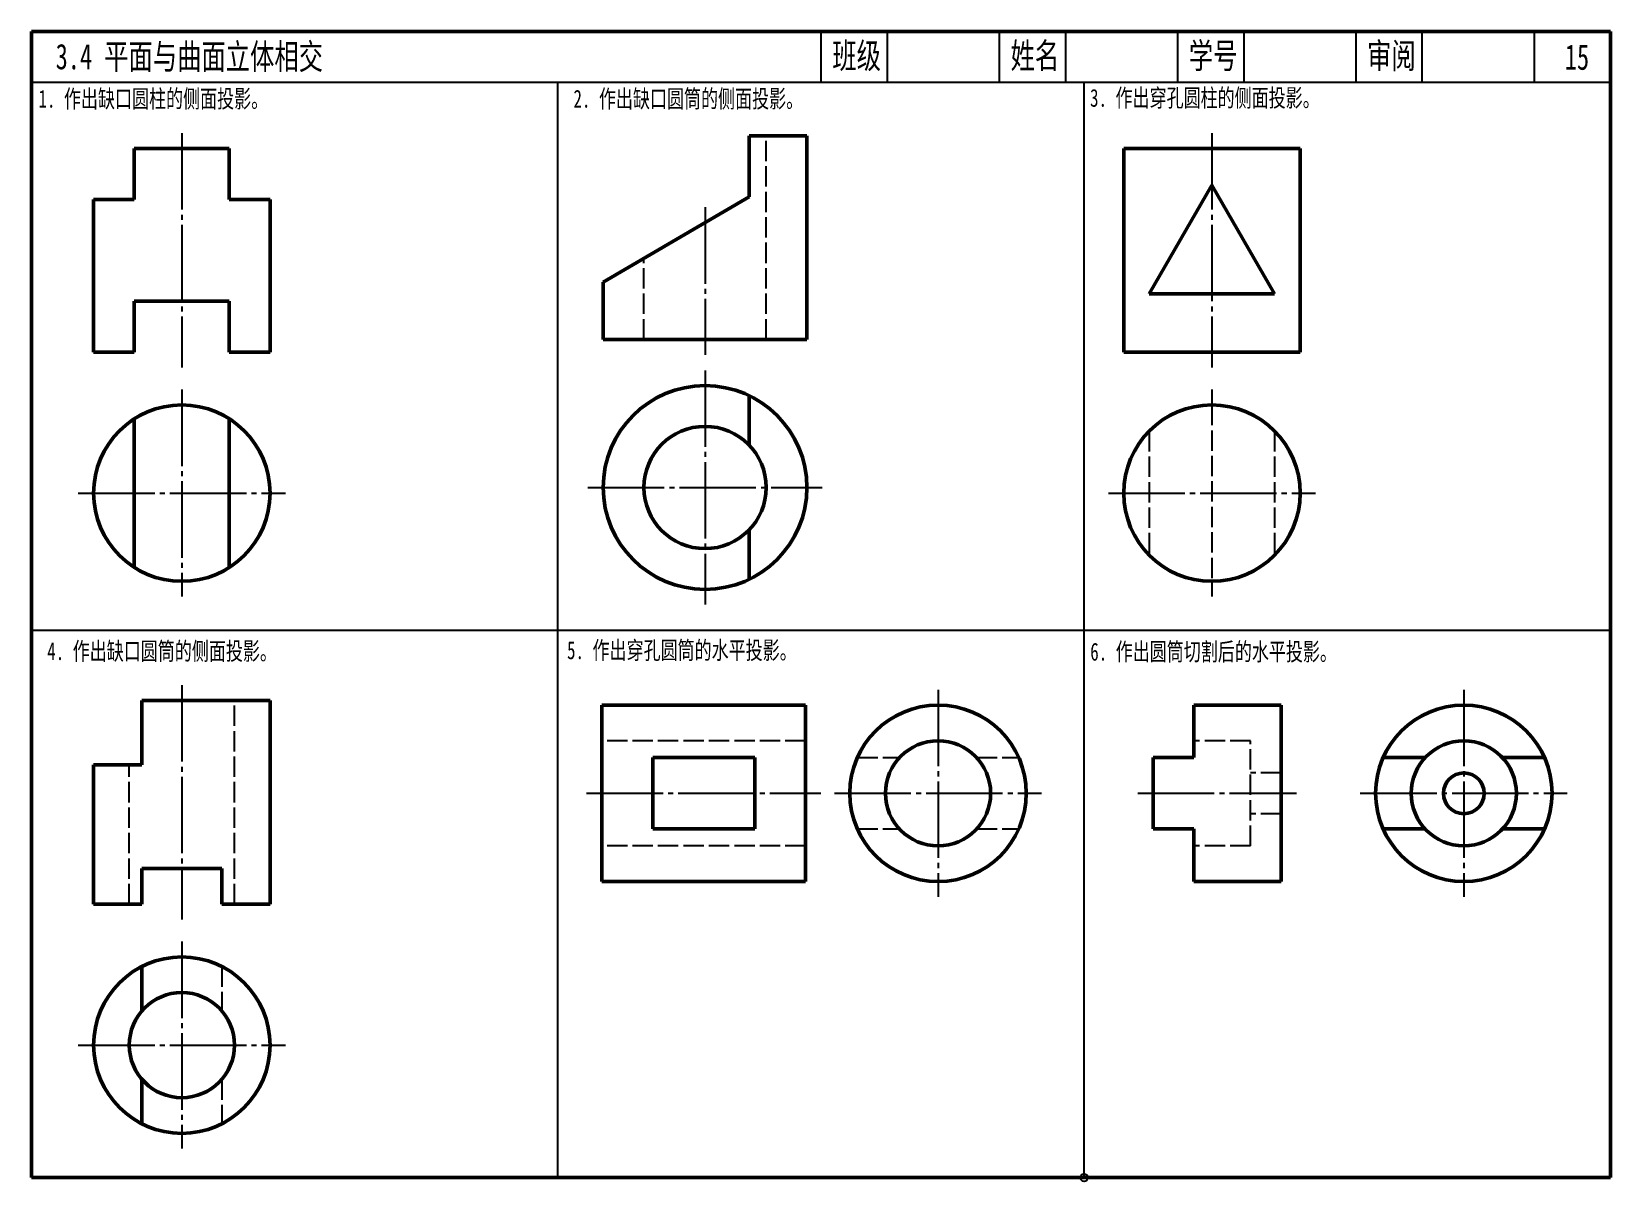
# Model space of a CAD drawing. Header units: millimetres. Extents: x 1821 to 3177, y 368 to 1466.
# Drawn here: x 2850.5 to 3160.5, y 625.5 to 851.2 of the extents above; entities that cross this region are included whole.
import ezdxf

# ---------------------------------------------------------------- set-up
doc = ezdxf.new("R2010")
doc.units = ezdxf.units.MM
doc.header["$PDMODE"] = 33
doc.header["$PDSIZE"] = 1.5
doc.linetypes.add('myCENTER', pattern=[18, 15, -1, 1, -1])
doc.linetypes.add('myHIDDEN', pattern=[5, 4, -1])
for name, color, linetype, lineweight in [('中心线', 7, 'myCENTER', 25), ('标题文字', 7, 'Continuous', 25), ('粗实线', 7, 'Continuous', 50), ('细实线', 7, 'Continuous', 25), ('虚线', 7, 'myHIDDEN', 25)]:
    doc.layers.add(name, color=color, linetype=linetype, lineweight=lineweight)
doc.styles.add('标题汉字1-5号', font='', dxfattribs={"width": 0.7, "height": 5})
doc.styles.add('标题汉字2-3.5号', font='', dxfattribs={"width": 0.7, "height": 3.5})
doc.styles.get('标题汉字1-5号').set_extended_font_data('SimSun')
doc.styles.get('标题汉字2-3.5号').set_extended_font_data('SimSun')

msp = doc.modelspace()

# ---------------------------------------------------------------- texts
at = {"layer": '标题文字', "width": 0.7}
for s, height, style, p in [('3.4 平面与曲面立体相交 ', 5, '标题汉字1-5号', (2855.25, 843.82)), ('班级', 5, '标题汉字1-5号', (3007.74, 843.99)), ('姓名', 5, '标题汉字1-5号', (3042.74, 843.99)), ('学号', 5, '标题汉字1-5号', (3077.74, 843.99)), ('审阅', 5, '标题汉字1-5号', (3112.74, 843.99)), ('15', 5, '标题汉字1-5号', (3151.57, 843.72)), ('1. 作出缺口圆柱的侧面投影。', 3.5, '标题汉字2-3.5号', (2851.87, 836.29)), ('2. 作出缺口圆筒的侧面投影。', 3.5, '标题汉字2-3.5号', (2956.91, 836.29)), ('3. 作出穿孔圆柱的侧面投影。', 3.5, '标题汉字2-3.5号', (3058.34, 836.46)), ('4. 作出缺口圆筒的侧面投影。', 3.5, '标题汉字2-3.5号', (2853.59, 727.84)), ('5. 作出穿孔圆筒的水平投影。', 3.5, '标题汉字2-3.5号', (2955.65, 728.01)), ('6. 作出圆筒切割后的水平投影。', 3.5, '标题汉字2-3.5号', (3058.38, 727.73))]:
    msp.add_text(s, height=height, dxfattribs=dict(at, style=style)).set_placement(p)

# ---------------------------------------------------------------- linework, layer by layer
for p, q in [((2953.85, 626.22), (2953.85, 841.22)), ((3057.18, 626.22), (3057.18, 841.22)), ((2850.51, 733.72), (3160.51, 733.72))]:
    msp.add_line(p, q)
msp.add_point((3057.18, 626.22))
at = {"layer": '中心线'}
for p, q in [((2880.02, 831.26), (2880.02, 785.26)), ((3082.27, 831.26), (3082.27, 785.26)), ((2982.75, 816.72), (2982.75, 787.78)), ((2982.75, 784.71), (2982.75, 738.71)), ((2880.02, 780.93), (2880.02, 740.29)), ((3082.27, 780.93), (3082.27, 777.93)), ((2859.69, 760.61), (2900.34, 760.61)), ((2959.75, 761.71), (3005.75, 761.71)), ((3061.95, 760.61), (3102.59, 760.61)), ((3082.27, 743.29), (3082.27, 740.29)), ((2880.02, 722.89), (2880.02, 676.89)), ((3028.5, 721.99), (3028.5, 681.35)), ((3131.73, 721.99), (3131.73, 681.35)), ((2959.5, 701.67), (3005.5, 701.67)), ((3008.18, 701.67), (3048.82, 701.67)), ((3067.74, 701.67), (3098.86, 701.67)), ((3111.41, 701.67), (3152.05, 701.67)), ((2880.02, 672.55), (2880.02, 631.91)), ((2859.69, 652.23), (2900.34, 652.23))]:
    msp.add_line(p, q, dxfattribs=at)
at = {"layer": '粗实线'}
for p, q in [((2850.51, 851.22), (2850.51, 626.22)), ((3160.51, 851.22), (2850.51, 851.22)), ((3160.51, 626.22), (3160.51, 851.22)), ((2870.69, 828.26), (2889.34, 828.26)), ((2870.69, 818.26), (2870.69, 828.26)), ((2889.34, 818.26), (2889.34, 828.26)), ((2991.41, 830.78), (3002.75, 830.78)), ((2991.41, 830.78), (2991.41, 818.77)), ((3002.75, 790.78), (3002.75, 830.78)), ((3064.95, 828.26), (3099.59, 828.26)), ((3064.95, 788.26), (3064.95, 828.26)), ((3099.59, 788.26), (3099.59, 828.26)), ((2991.41, 818.77), (2962.75, 802.03)), ((3069.95, 799.74), (3082.27, 821.08)), ((3082.27, 821.08), (3094.59, 799.74)), ((2862.69, 788.26), (2862.69, 818.26)), ((2862.69, 818.26), (2870.69, 818.26)), ((2889.34, 818.26), (2897.34, 818.26)), ((2897.34, 788.26), (2897.34, 818.26)), ((2962.75, 790.78), (2962.75, 802.03)), ((2870.69, 798.26), (2889.34, 798.26)), ((2870.69, 788.26), (2870.69, 798.26)), ((2889.34, 788.26), (2889.34, 798.26)), ((3069.95, 799.74), (3094.59, 799.74)), ((2962.75, 790.78), (3002.75, 790.78)), ((2862.69, 788.26), (2870.69, 788.26)), ((2889.34, 788.26), (2897.34, 788.26)), ((3064.95, 788.26), (3099.59, 788.26)), ((2991.41, 779.74), (2991.41, 770.02)), ((2870.69, 775.21), (2870.69, 746.01)), ((2889.34, 775.21), (2889.34, 746.01)), ((2991.41, 753.4), (2991.41, 743.68)), ((2872.19, 719.89), (2897.34, 719.89)), ((2872.19, 719.89), (2872.19, 707.29)), ((2897.34, 679.89), (2897.34, 719.89)), ((2962.5, 684.35), (2962.5, 718.99)), ((3002.5, 718.99), (2962.5, 718.99)), ((3002.5, 684.35), (3002.5, 718.99)), ((3095.86, 718.99), (3078.74, 718.99)), ((3078.74, 718.99), (3078.74, 708.67)), ((3095.86, 684.35), (3095.86, 718.99)), ((2862.69, 679.89), (2862.69, 707.29)), ((2872.19, 707.29), (2862.69, 707.29)), ((2992.5, 708.67), (2972.5, 708.67)), ((2972.5, 708.67), (2972.5, 694.67)), ((2992.5, 694.67), (2992.5, 708.67)), ((3070.74, 708.67), (3070.74, 694.67)), ((3078.74, 708.67), (3070.74, 708.67)), ((3115.89, 708.67), (3124.14, 708.67)), ((3139.31, 708.67), (3147.57, 708.67)), ((2972.5, 694.67), (2992.5, 694.67)), ((3078.74, 694.67), (3070.74, 694.67)), ((3078.74, 684.35), (3078.74, 694.67)), ((3115.89, 694.67), (3124.14, 694.67)), ((3139.31, 694.67), (3147.57, 694.67)), ((2872.19, 686.89), (2887.84, 686.89)), ((2872.19, 679.89), (2872.19, 686.89)), ((2887.84, 679.89), (2887.84, 686.89)), ((3002.5, 684.35), (2962.5, 684.35)), ((3095.86, 684.35), (3078.74, 684.35)), ((2862.69, 679.89), (2872.19, 679.89)), ((2887.84, 679.89), (2897.34, 679.89)), ((2872.19, 667.68), (2872.19, 658.96)), ((2872.19, 645.49), (2872.19, 636.77)), ((2850.51, 626.22), (3160.51, 626.22))]:
    msp.add_line(p, q, dxfattribs=at)
for centre, radius in [((2982.75, 761.71), 20), ((2880.02, 760.61), 17.32), ((3082.27, 760.61), 17.32), ((2982.75, 761.71), 12), ((3028.5, 701.67), 17.32), ((3131.73, 701.67), 17.32), ((3028.5, 701.67), 10.32), ((3131.73, 701.67), 10.32), ((3131.73, 701.67), 4), ((2880.02, 652.23), 17.32), ((2880.02, 652.23), 10.32)]:
    msp.add_circle(centre, radius, dxfattribs=at)
at = {"layer": '细实线'}
for p, q in [((3005.51, 851.22), (3005.51, 841.22)), ((3018.51, 851.22), (3018.51, 841.22)), ((3040.51, 851.22), (3040.51, 841.22)), ((3053.51, 851.22), (3053.51, 841.22)), ((3075.51, 851.22), (3075.51, 841.22)), ((3088.51, 851.22), (3088.51, 841.22)), ((3110.51, 851.22), (3110.51, 841.22)), ((3123.51, 851.22), (3123.51, 841.22)), ((3145.51, 851.22), (3145.51, 841.22)), ((3160.51, 841.22), (2850.51, 841.22))]:
    msp.add_line(p, q, dxfattribs=at)
at = {"layer": '虚线'}
for p, q in [((2994.75, 790.78), (2994.75, 830.78)), ((2970.75, 790.78), (2970.75, 806.7)), ((3082.27, 777.93), (3082.27, 743.29)), ((3069.95, 772.78), (3069.95, 748.43)), ((3094.59, 772.78), (3094.59, 748.43)), ((2890.34, 679.89), (2890.34, 719.89)), ((3002.5, 711.99), (2962.5, 711.99)), ((3089.86, 711.99), (3078.74, 711.99)), ((3089.86, 691.35), (3089.86, 711.99)), ((2869.69, 679.89), (2869.69, 707.29)), ((3012.66, 708.67), (3020.92, 708.67)), ((3036.08, 708.67), (3044.34, 708.67)), ((3095.86, 705.67), (3089.86, 705.67)), ((3095.86, 697.67), (3089.86, 697.67)), ((3012.66, 694.67), (3020.92, 694.67)), ((3036.08, 694.67), (3044.34, 694.67)), ((3002.5, 691.35), (2962.5, 691.35)), ((3089.86, 691.35), (3078.74, 691.35)), ((2887.84, 667.68), (2887.84, 658.96)), ((2887.84, 645.49), (2887.84, 636.77))]:
    msp.add_line(p, q, dxfattribs=at)

msp.set_redraw_order([(e.dxf.handle, doc.entitydb.next_handle()) for e in msp.query("TEXT MTEXT ATTDEF DIMENSION ARC_DIMENSION")])  # texts and dimensions are drawn at this point

doc.saveas('drawing.dxf')
